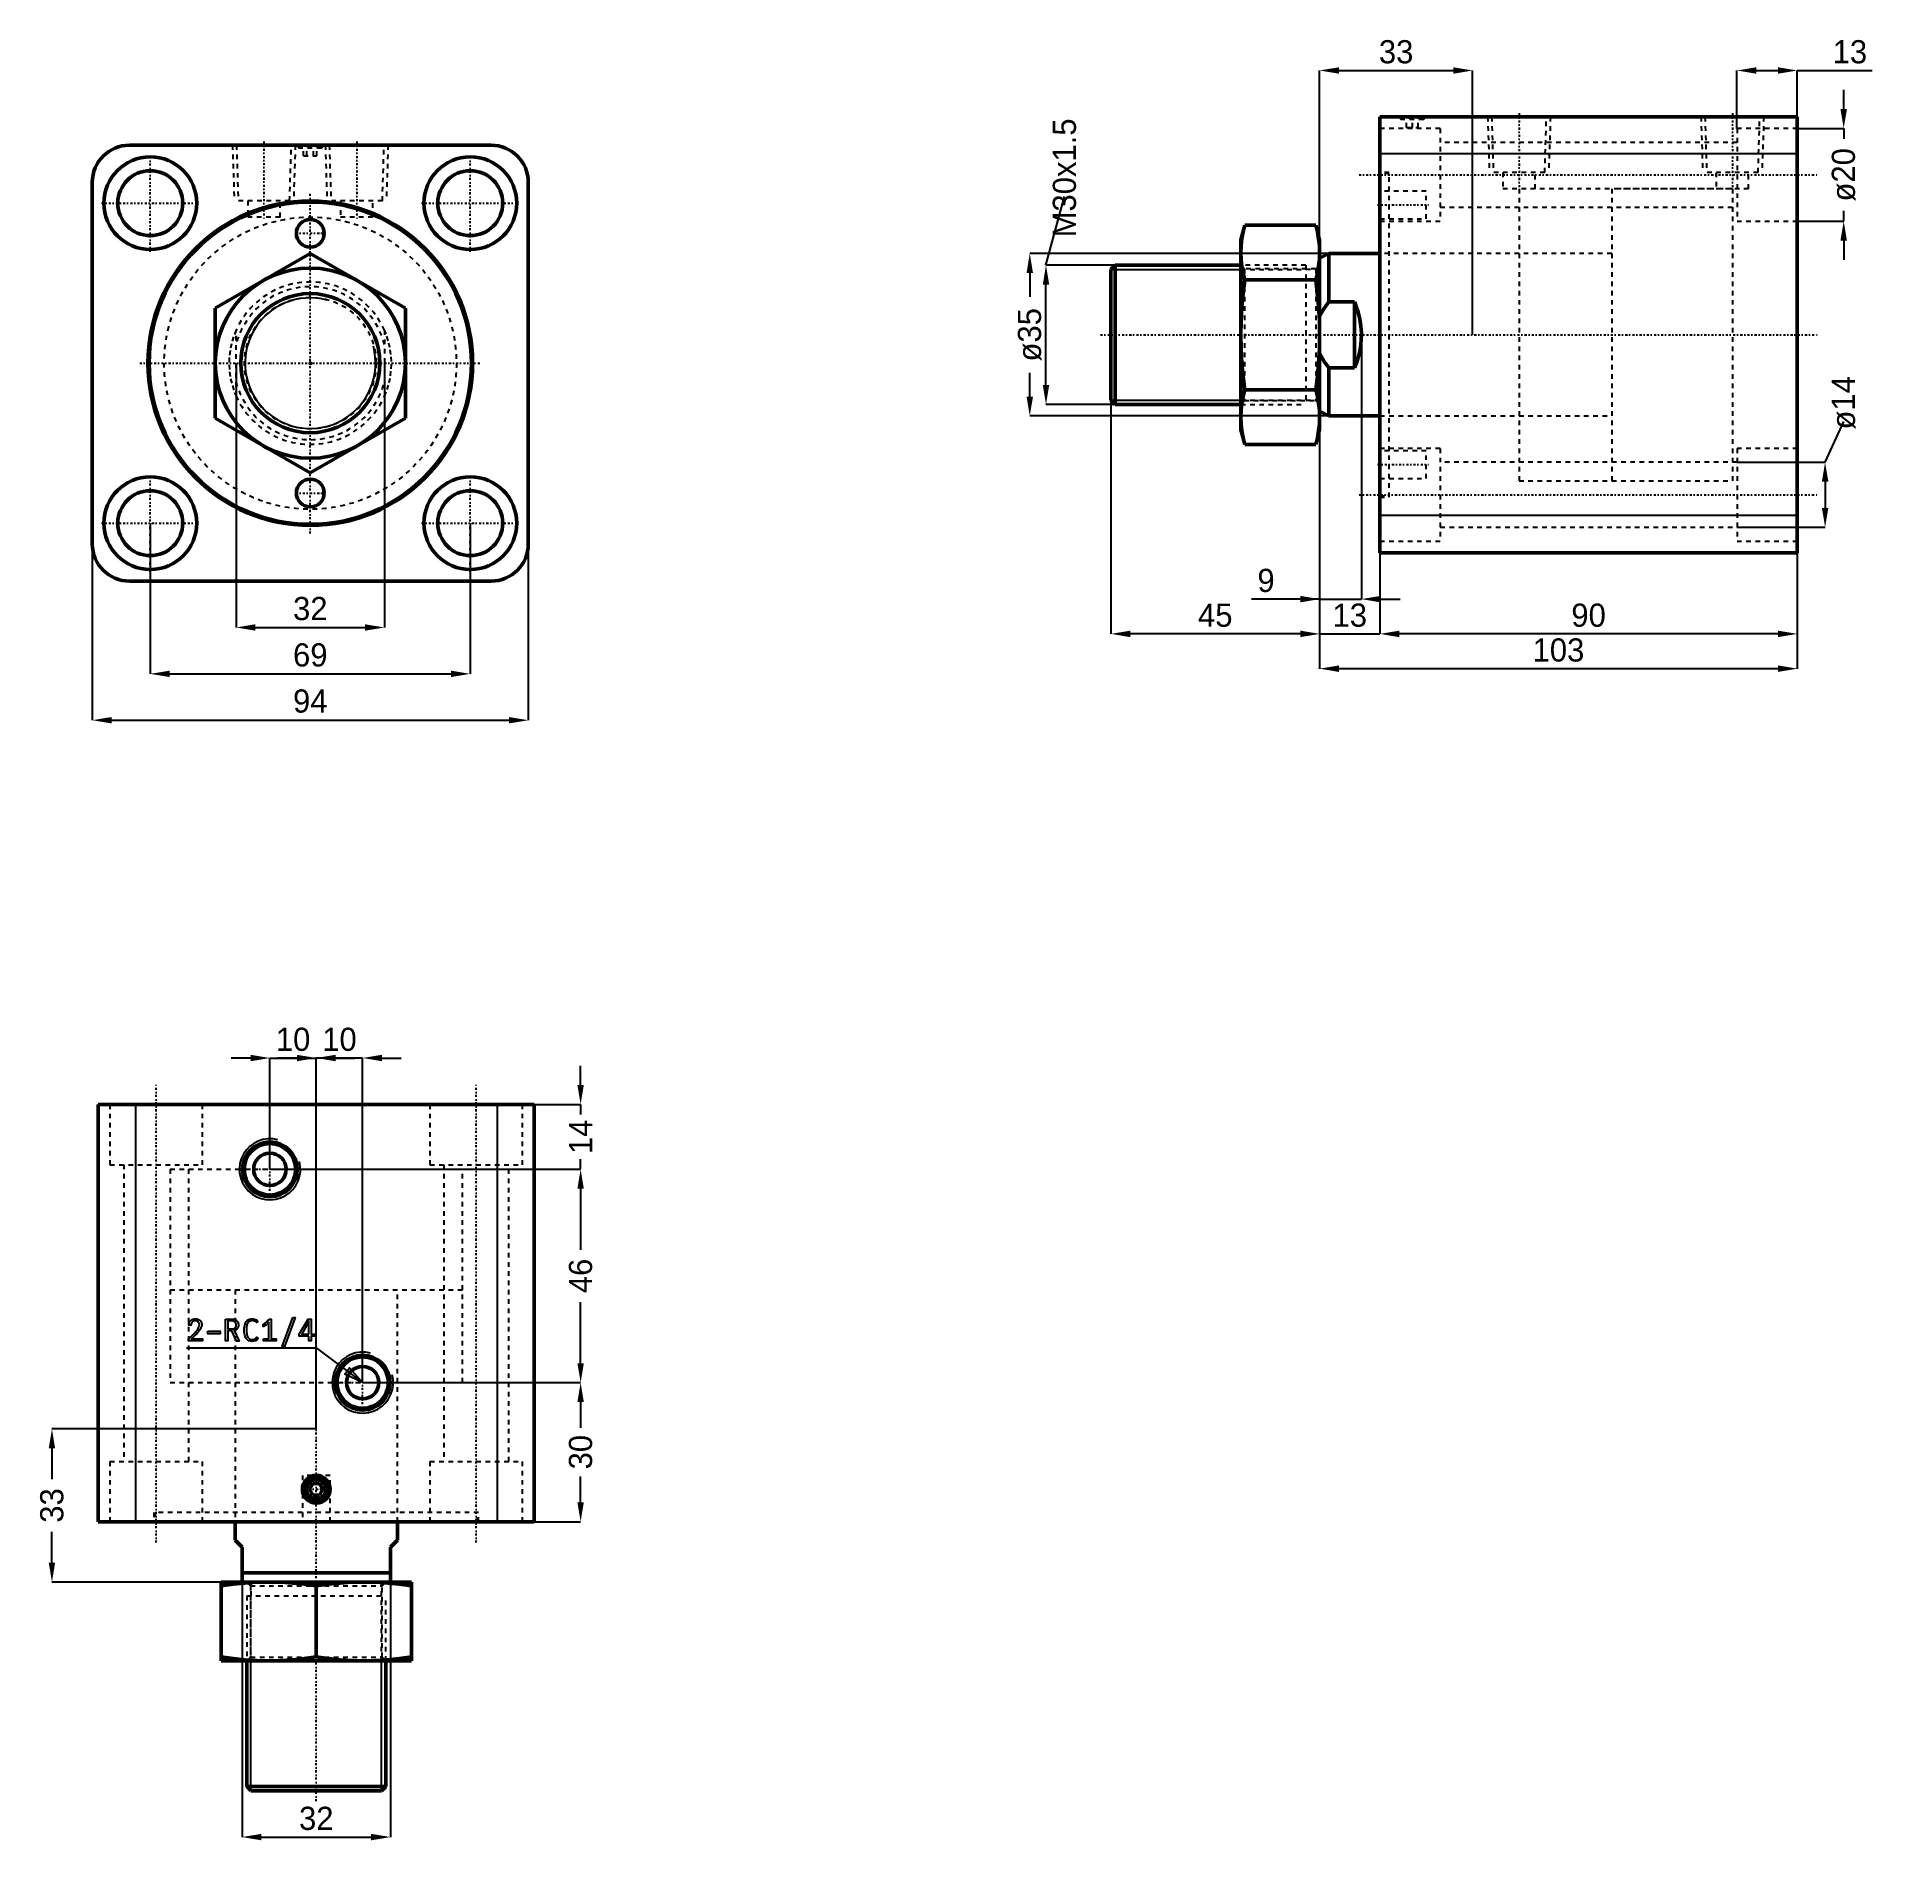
# Model space of a CAD drawing. Header units: millimetres. Extents: x -59 to 337, y -319 to 70.
import ezdxf

# ---------------------------------------------------------------- set-up
doc = ezdxf.new("R2010")
doc.units = ezdxf.units.MM
doc.linetypes.add('Center', pattern=[1.5, 0.45, -0.5, 0.05, -0.5])
doc.linetypes.add('Dashed', pattern=[2, 1, -1])
for name, color, linetype, lineweight in [('2d ConnectionPoints', 7, 'Continuous', 50), ('AM_0', 7, 'Continuous', 50), ('AM_4', 3, 'Continuous', 25), ('AM_5', 3, 'Continuous', 25), ('AM_7', 7, 'Center', 25), ('AM_9', 6, 'Dashed', 25)]:
    doc.layers.add(name, color=color, linetype=linetype, lineweight=lineweight)
doc.dimstyles.new('ISO-25', dxfattribs={"dimtxt": 2.5, "dimasz": 2.5, "dimexe": 1.25, "dimexo": 0.625, "dimtad": 1, "dimtxsty": 'Standard', "dimcen": 2.5, "dimadec": 0, "dimazin": 0, "dimtfac": 1, "dimtmove": 0, "dimatfit": 3, "dimfxl": 1, "dimarcsym": 0})

msp = doc.modelspace()

# ---------------------------------------------------------------- blocks, each defined once
blk = doc.blocks.new('1_CXHC_NUTM30X1_5_0_in_CXHC_A_EX_SD_63_20ST_0__CN_0')
at = {"layer": 'AM_0'}
for p, q in [((-20.5, 11.84), (0, 23.67)), ((0, 23.67), (20.5, 11.84)), ((-20.5, -11.84), (-20.5, 11.84)), ((20.5, 11.84), (20.5, -11.84)), ((0, -23.67), (-20.5, -11.84)), ((20.5, -11.84), (0, -23.67))]:
    blk.add_line(p, q, dxfattribs=at)
blk.add_circle((0, 0), 20.5, dxfattribs=at)
at = {"layer": 'AM_9'}
blk.add_circle((0, 0), 14.19, dxfattribs=at)
blk = doc.blocks.new('2_RODcxhc_a_sd_63_20_EX_0_in_CXHC_A_EX_SD_63_20ST_0__CN_0')
at = {"layer": 'AM_0'}
blk.add_circle((0, 0), 15, dxfattribs=at)
at = {"layer": 'AM_5'}
blk.add_arc((0, 0), 14.08, 75, 15, dxfattribs=at)
at = {"layer": 'AM_9'}
for p, q in [((-16, -7.09), (-16, 7.09)), ((16, 7.09), (16, -7.09))]:
    blk.add_line(p, q, dxfattribs=at)
for points in [[(-16, 7.09), (-16.56, 5.67), (-16.99, 4.2), (-17.29, 2.71), (-17.46, 1.19), (-17.5, -0.34), (-17.4, -1.86), (-17.17, -3.37), (-16.81, -4.85), (-16.33, -6.3), (-16, -7.09)], [(16, -7.09), (16.56, -5.67), (16.99, -4.2), (17.29, -2.71), (17.46, -1.19), (17.5, 0.34), (17.4, 1.86), (17.17, 3.37), (16.81, 4.85), (16.33, 6.3), (16, 7.09)]]:
    blk.add_lwpolyline(points, dxfattribs=at)
for radius, start, end in [(17.5, 23.8955, 156.1045), (16.5, 14.1411, 165.8589), (16.5, 194.1411, 345.8589), (17.5, 203.8955, 336.1045)]:
    blk.add_arc((0, 0), radius, start, end, dxfattribs=at)
blk = doc.blocks.new('3_bodycxhc_a_sd_63_20_0_in_CXHC_A_EX_SD_63_20ST_0__CN_0')
at = {"layer": 'AM_0'}
for p, q in [((39, 47), (-39, 47)), ((-47, 39), (-47, -39)), ((47, -39), (47, 39)), ((-39, -47), (39, -47))]:
    blk.add_line(p, q, dxfattribs=at)
for centre, radius in [((-34.5, 34.5), 10), ((34.5, 34.5), 10), ((-34.5, 34.5), 7), ((34.5, 34.5), 7), ((0, 0), 35), ((0, 0), 34.75), ((0, 28), 3), ((-34.5, -34.5), 10), ((-34.5, -34.5), 7), ((0, -28), 3), ((34.5, -34.5), 10), ((34.5, -34.5), 7)]:
    blk.add_circle(centre, radius, dxfattribs=at)
for centre, start, end in [((-39, 39), 90, 180), ((39, 39), 0, 90), ((-39, -39), 180, 270), ((39, -39), 270, 360)]:
    blk.add_arc(centre, 8, start, end, dxfattribs=at)
at = {"layer": 'AM_5', "linetype": 'Dashed'}
for p, q in [((-16.77, 47), (-16.39, 35)), ((-3.23, 47), (-3.61, 35)), ((3.23, 47), (3.61, 35)), ((16.77, 47), (16.39, 35))]:
    blk.add_line(p, q, dxfattribs=at)
at = {"layer": 'AM_7'}
for p, q in [((-10, 47.77), (-10, 30.73)), ((10, 47.77), (10, 30.73)), ((-34.5, 24), (-34.5, 45)), ((0, 47.03), (0, 46.37)), ((34.5, 24), (34.5, 45)), ((0, -36.75), (0, 36.75)), ((-45, 34.5), (-24, 34.5)), ((24, 34.5), (45, 34.5)), ((-3.15, 28), (3.15, 28)), ((-36.75, 0), (36.75, 0)), ((-34.5, -45), (-34.5, -24)), ((34.5, -45), (34.5, -24)), ((-3.15, -28), (3.15, -28)), ((-45, -34.5), (-24, -34.5)), ((24, -34.5), (45, -34.5))]:
    blk.add_line(p, q, dxfattribs=at)
at = {"layer": 'AM_9'}
for p, q in [((-15.91, 47), (-15.54, 35)), ((-4.46, 35), (-4.09, 47)), ((-3, 47), (-2.4, 46.4)), ((-2.1, 46.7), (-2.4, 46.4)), ((2.4, 46.4), (-2.4, 46.4)), ((2.1, 46.7), (-2.1, 46.7)), ((-1.44, 44.7), (-1.44, 46.7)), ((-1.44, 44.7), (1.44, 44.7)), ((-0.72, 44.7), (-0.72, 46.7)), ((0.72, 44.7), (0.72, 46.7)), ((1.44, 44.7), (1.44, 46.7)), ((2.4, 46.4), (2.1, 46.7)), ((2.4, 46.4), (3, 47)), ((4.09, 47), (4.46, 35)), ((15.54, 35), (15.91, 47)), ((-4.46, 35), (-15.54, 35)), ((-13.5, 35), (-13.5, 31.5)), ((-6.5, 31.5), (-6.5, 35)), ((15.54, 35), (4.46, 35)), ((6.5, 35), (6.5, 31.5)), ((13.5, 31.5), (13.5, 35)), ((-6.5, 31.5), (-13.5, 31.5)), ((13.5, 31.5), (6.5, 31.5))]:
    blk.add_line(p, q, dxfattribs=at)
blk.add_circle((0, 0), 31.5, dxfattribs=at)
blk = doc.blocks.new('*D4')
at = {"layer": 'AM_5', "color": 0, "lineweight": -2}
for p, q in [((-34.5, -34.5), (-34.5, -67)), ((34.5, -34.5), (34.5, -67)), ((-30.33, -67), (30.33, -67))]:
    blk.add_line(p, q, dxfattribs=at)
at = {"layer": 'AM_5', "color": 0}
for points in [[(-30.33, -66.31), (-30.33, -67.69), (-34.5, -67)], [(30.33, -67.69), (30.33, -66.31), (34.5, -67)]]:
    blk.add_solid(points, dxfattribs=at)
at = {"layer": 'Defpoints', "color": 0}
for p in [(-34.5, -34.5), (34.5, -34.5), (34.5, -67)]:
    blk.add_point(p, dxfattribs=at)
at = {"layer": 'AM_5', "color": 0, "insert": (0, -62.95), "char_height": 5, "attachment_point": 5}
blk.add_mtext('69', dxfattribs=at)
blk = doc.blocks.new('*D5')
at = {"layer": 'AM_5', "color": 0, "lineweight": -2}
for p, q in [((-47, -39), (-47, -77)), ((47, -39), (47, -77)), ((-42.83, -77), (42.83, -77))]:
    blk.add_line(p, q, dxfattribs=at)
at = {"layer": 'AM_5', "color": 0}
for points in [[(-42.83, -76.31), (-42.83, -77.69), (-47, -77)], [(42.83, -77.69), (42.83, -76.31), (47, -77)]]:
    blk.add_solid(points, dxfattribs=at)
at = {"layer": 'Defpoints', "color": 0}
for p in [(-47, -39), (47, -39), (47, -77)]:
    blk.add_point(p, dxfattribs=at)
at = {"layer": 'AM_5', "color": 0, "insert": (0, -72.89), "char_height": 5, "attachment_point": 5}
blk.add_mtext('94', dxfattribs=at)
blk = doc.blocks.new('*D6')
at = {"layer": 'AM_5', "color": 0, "lineweight": -2}
for p, q in [((-16, 0), (-16, -57)), ((16, 0), (16, -57)), ((-11.83, -57), (11.83, -57))]:
    blk.add_line(p, q, dxfattribs=at)
at = {"layer": 'AM_5', "color": 0}
for points in [[(-11.83, -56.31), (-11.83, -57.69), (-16, -57)], [(11.83, -57.69), (11.83, -56.31), (16, -57)]]:
    blk.add_solid(points, dxfattribs=at)
at = {"layer": 'Defpoints', "color": 0}
for p in [(-16, 0), (16, 0), (16, -57)]:
    blk.add_point(p, dxfattribs=at)
at = {"layer": 'AM_5', "color": 0, "insert": (0, -52.95), "char_height": 5, "attachment_point": 5}
blk.add_mtext('32', dxfattribs=at)
blk = doc.blocks.new('1_CXHC_NUTM30X1_5_0_in_CXHC_A_EX_SD_63_20ST_0__CN_2')
at = {"layer": 'AM_0'}
for p, q in [((-29.15, 23.67), (-30, 20.5)), ((-30, 20.5), (-30, -20.5)), ((-29.15, 23.67), (-13.85, 23.67)), ((-13, 20.5), (-13.85, 23.67)), ((-13, 20.5), (-13, -20.5)), ((-29.15, 11.84), (-13.85, 11.84)), ((-29.15, -11.84), (-13.85, -11.84)), ((-30, -20.5), (-29.15, -23.67)), ((-29.15, -23.67), (-13.85, -23.67)), ((-13.85, -23.67), (-13, -20.5))]:
    blk.add_line(p, q, dxfattribs=at)
for points in [[(-29.15, 23.67), (-29.51, 22.2), (-29.77, 20.73), (-29.94, 19.24), (-30, 17.75)], [(-13, 17.75), (-13.06, 19.23), (-13.22, 20.71), (-13.49, 22.19), (-13.85, 23.67)], [(-30, 17.75), (-29.94, 16.27), (-29.78, 14.79), (-29.51, 13.31), (-29.15, 11.84)], [(-13.85, 11.84), (-13.49, 13.31), (-13.23, 14.78), (-13.06, 16.27), (-13, 17.75)], [(-29.15, 11.84), (-29.51, 8.89), (-29.77, 5.94), (-29.94, 2.97), (-30, 0)], [(-13, 0), (-13.06, 3.05), (-13.24, 6.09), (-13.5, 8.97), (-13.85, 11.84)], [(-30, 0), (-29.94, -3.05), (-29.76, -6.09), (-29.5, -8.97), (-29.15, -11.84)], [(-13.85, -11.84), (-13.49, -8.89), (-13.23, -5.94), (-13.06, -2.97), (-13, 0)], [(-29.15, -11.84), (-29.51, -13.31), (-29.77, -14.78), (-29.94, -16.27), (-30, -17.75)], [(-13, -17.75), (-13.06, -16.27), (-13.22, -14.79), (-13.49, -13.31), (-13.85, -11.84)], [(-30, -17.75), (-29.94, -19.23), (-29.78, -20.71), (-29.51, -22.19), (-29.15, -23.67)], [(-13.85, -23.67), (-13.49, -22.2), (-13.23, -20.73), (-13.06, -19.24), (-13, -17.75)]]:
    blk.add_lwpolyline(points, dxfattribs=at)
at = {"layer": 'AM_9'}
for p, q in [((-29.19, 14.19), (-30, 15)), ((-13.81, 14.19), (-29.19, 14.19)), ((-29.19, 14.19), (-29.19, -14.19)), ((-13, 15), (-13.81, 14.19)), ((-13.81, 14.19), (-13.81, -14.19)), ((-30, -15), (-29.19, -14.19)), ((-29.19, -14.19), (-13.81, -14.19)), ((-13.81, -14.19), (-13, -15))]:
    blk.add_line(p, q, dxfattribs=at)
blk = doc.blocks.new('2_RODcxhc_a_sd_63_20_EX_0_in_CXHC_A_EX_SD_63_20ST_0__CN_2')
at = {"layer": 'AM_0'}
for p, q in [((-11, 17.5), (-13, 16.5)), ((0, 17.5), (-11, 17.5)), ((-11, 17.5), (-11, 7.09)), ((-57.08, 15), (-58, 14.08)), ((-58, 14.08), (-58, -14.08)), ((-30, 15), (-57.08, 15)), ((-57.08, 15), (-57.08, -15)), ((-5.5, 7.09), (-11, 7.09)), ((-5.5, 7.09), (-5.5, -7.09)), ((-11, -7.09), (-5.5, -7.09)), ((-11, -7.09), (-11, -17.5)), ((-58, -14.08), (-57.08, -15)), ((-57.08, -15), (-30, -15)), ((-13, -16.5), (-11, -17.5)), ((-11, -17.5), (0, -17.5))]:
    blk.add_line(p, q, dxfattribs=at)
for points in [[(-11, 7.09), (-12.08, 5.62), (-13, 4.03)], [(-5.5, -7.09), (-4.94, -5.67), (-4.51, -4.2), (-4.21, -2.71), (-4.04, -1.19), (-4, 0.34), (-4.1, 1.86), (-4.33, 3.37), (-4.69, 4.85), (-5.17, 6.3), (-5.5, 7.09)], [(-13, -4.03), (-12.53, -4.91), (-11.99, -5.75), (-11, -7.09)]]:
    blk.add_lwpolyline(points, dxfattribs=at)
at = {"layer": 'AM_5'}
for p, q in [((-58, 14.08), (-30, 14.08)), ((-58, -14.08), (-30, -14.08))]:
    blk.add_line(p, q, dxfattribs=at)
at = {"layer": 'AM_5', "linetype": 'Dashed'}
for p, q in [((-30, 14.08), (-16, 14.08)), ((-30, -14.08), (-16, -14.08))]:
    blk.add_line(p, q, dxfattribs=at)
at = {"layer": 'AM_7'}
blk.add_line((-60.25, 0), (94.5, 0), dxfattribs=at)
at = {"layer": 'AM_9'}
for p, q in [((76, 31.5), (50, 31.5)), ((50, 31.5), (50, -31.5)), ((76, 31.5), (76, -31.5)), ((50, 17.5), (0, 17.5)), ((-16, 15), (-30, 15)), ((-16, 15), (-16, -15)), ((-13, 14.08), (-16, 14.08)), ((-30, -15), (-16, -15)), ((-16, -14.08), (-13, -14.08)), ((0, -17.5), (50, -17.5)), ((50, -31.5), (76, -31.5))]:
    blk.add_line(p, q, dxfattribs=at)
blk = doc.blocks.new('3_bodycxhc_a_sd_63_20_0_in_CXHC_A_EX_SD_63_20ST_0__CN_2')
at = {"layer": 'AM_0'}
for p, q in [((90, 47), (0, 47)), ((0, -47), (0, 47)), ((90, -47), (90, 47)), ((90, -47), (0, -47))]:
    blk.add_line(p, q, dxfattribs=at)
at = {"layer": 'AM_4'}
for p, q in [((90, 39), (0, 39)), ((90, -39), (0, -39))]:
    blk.add_line(p, q, dxfattribs=at)
at = {"layer": 'AM_5', "linetype": 'Dashed'}
for p, q in [((23.23, 47), (23.61, 35)), ((36.77, 47), (36.39, 35)), ((69.23, 47), (69.61, 35)), ((82.77, 47), (82.39, 35))]:
    blk.add_line(p, q, dxfattribs=at)
at = {"layer": 'AM_7'}
for p, q in [((30, 47.77), (30, 30.73)), ((76, 47.77), (76, 30.73)), ((7, 47.03), (7, 46.37)), ((-4.5, 34.5), (94.5, 34.5)), ((-0.5, 28), (10.5, 28)), ((-0.5, -28), (10.5, -28)), ((-4.5, -34.5), (94.5, -34.5))]:
    blk.add_line(p, q, dxfattribs=at)
at = {"layer": 'AM_9'}
for p, q in [((13, 44.5), (0, 44.5)), ((4, 47), (4.6, 46.4)), ((4.9, 46.7), (4.6, 46.4)), ((9.4, 46.4), (4.6, 46.4)), ((9.1, 46.7), (4.9, 46.7)), ((5.75, 44.7), (5.75, 46.7)), ((5.75, 44.7), (8.25, 44.7)), ((7, 44.7), (7, 46.7)), ((8.25, 44.7), (8.25, 46.7)), ((9.4, 46.4), (9.1, 46.7)), ((9.4, 46.4), (10, 47)), ((13, 44.5), (13, 24.5)), ((24.09, 47), (24.46, 35)), ((35.54, 35), (35.91, 47)), ((70.09, 47), (70.46, 35)), ((90, 44.5), (77, 44.5)), ((77, 44.5), (77, 24.5)), ((81.54, 35), (81.91, 47)), ((77, 41.5), (13, 41.5)), ((2, 35), (0, 35)), ((2, 34.75), (0, 34.75)), ((2, -35), (2, 35)), ((35.54, 35), (24.46, 35)), ((26.5, 35), (26.5, 31.5)), ((33.5, 31.5), (33.5, 35)), ((81.54, 35), (70.46, 35)), ((72.5, 35), (72.5, 31.5)), ((79.5, 31.5), (79.5, 35)), ((10, 31), (0, 31)), ((10, 25), (10, 31)), ((79.5, 31.5), (26.5, 31.5)), ((30, 31.5), (30, -31.5)), ((76, 31.5), (76, -31.5)), ((0, 25), (10, 25)), ((0, 24.5), (13, 24.5)), ((13, 27.5), (77, 27.5)), ((77, 24.5), (90, 24.5)), ((30, 17.5), (0, 17.5)), ((0, -17.5), (30, -17.5)), ((13, -24.5), (0, -24.5)), ((10, -25), (0, -25)), ((10, -31), (10, -25)), ((13, -24.5), (13, -44.5)), ((77, -27.5), (13, -27.5)), ((90, -24.5), (77, -24.5)), ((77, -24.5), (77, -44.5)), ((0, -31), (10, -31)), ((30, -31.5), (76, -31.5)), ((0, -34.75), (2, -34.75)), ((0, -35), (2, -35)), ((13, -41.5), (77, -41.5)), ((0, -44.5), (13, -44.5)), ((77, -44.5), (90, -44.5))]:
    blk.add_line(p, q, dxfattribs=at)
blk = doc.blocks.new('*D22')
at = {"layer": 'AM_5', "color": 0, "lineweight": -2}
for p, q in [((219.63, 23.62), (155.13, 23.62)), ((155.13, 19.45), (155.13, 14.29)), ((155.13, -7.21), (155.13, -2.05)), ((219.63, -11.38), (155.13, -11.38))]:
    blk.add_line(p, q, dxfattribs=at)
at = {"layer": 'AM_5', "color": 0}
for points in [[(155.83, 19.45), (154.44, 19.45), (155.13, 23.62)], [(154.44, -7.21), (155.83, -7.21), (155.13, -11.38)]]:
    blk.add_solid(points, dxfattribs=at)
at = {"layer": 'Defpoints', "color": 0}
for p in [(219.63, 23.62), (155.13, -11.38), (219.63, -11.38)]:
    blk.add_point(p, dxfattribs=at)
at = {"layer": 'AM_5', "color": 0, "insert": (155.13, 6.12), "char_height": 5, "attachment_point": 5, "rotation": 90}
blk.add_mtext('ø35', dxfattribs=at)
blk = doc.blocks.new('*D23')
at = {"layer": 'AM_5', "color": 0, "lineweight": -2}
for p, q in [((217.63, 6.12), (217.63, -50.88)), ((226.63, 6.12), (226.63, -50.88)), ((217.63, -50.88), (202.91, -50.88)), ((217.63, -50.88), (226.63, -50.88)), ((230.8, -50.88), (234.97, -50.88))]:
    blk.add_line(p, q, dxfattribs=at)
at = {"layer": 'AM_5', "color": 0}
for points in [[(213.47, -51.58), (213.47, -50.19), (217.63, -50.88)], [(230.8, -50.19), (230.8, -51.58), (226.63, -50.88)]]:
    blk.add_solid(points, dxfattribs=at)
at = {"layer": 'Defpoints', "color": 0}
for p in [(217.63, 6.12), (226.63, 6.12), (226.63, -50.88)]:
    blk.add_point(p, dxfattribs=at)
at = {"layer": 'AM_5', "color": 0, "insert": (206.08, -46.88), "char_height": 5, "attachment_point": 5}
blk.add_mtext('9', dxfattribs=at)
blk = doc.blocks.new('*D24')
at = {"layer": 'AM_5', "color": 0, "lineweight": -2}
for p, q in [((217.63, 6.12), (217.63, -58.38)), ((230.63, -32.88), (230.63, -58.38)), ((217.63, -58.38), (230.63, -58.38))]:
    blk.add_line(p, q, dxfattribs=at)
at = {"layer": 'Defpoints', "color": 0}
for p in [(217.63, 6.12), (230.63, -32.88), (230.63, -58.38)]:
    blk.add_point(p, dxfattribs=at)
at = {"layer": 'AM_5', "color": 0, "insert": (224.13, -54.38), "char_height": 5, "attachment_point": 5}
blk.add_mtext('13', dxfattribs=at)
blk = doc.blocks.new('*D25')
at = {"layer": 'AM_5', "color": 0, "lineweight": -2}
for p, q in [((172.63, 6.12), (172.63, -58.38)), ((217.63, 6.12), (217.63, -58.38)), ((213.47, -58.38), (176.8, -58.38))]:
    blk.add_line(p, q, dxfattribs=at)
at = {"layer": 'AM_5', "color": 0}
for points in [[(176.8, -57.69), (176.8, -59.08), (172.63, -58.38)], [(213.47, -59.08), (213.47, -57.69), (217.63, -58.38)]]:
    blk.add_solid(points, dxfattribs=at)
at = {"layer": 'Defpoints', "color": 0}
for p in [(172.63, 6.12), (217.63, 6.12), (172.63, -58.38)]:
    blk.add_point(p, dxfattribs=at)
at = {"layer": 'AM_5', "color": 0, "insert": (195.13, -54.38), "char_height": 5, "attachment_point": 5}
blk.add_mtext('45', dxfattribs=at)
blk = doc.blocks.new('*D26')
at = {"layer": 'AM_5', "color": 0, "lineweight": -2}
for p, q in [((230.63, -32.88), (230.63, -58.38)), ((320.63, -40.88), (320.63, -58.38)), ((316.47, -58.38), (234.8, -58.38))]:
    blk.add_line(p, q, dxfattribs=at)
at = {"layer": 'AM_5', "color": 0}
for points in [[(234.8, -57.69), (234.8, -59.08), (230.63, -58.38)], [(316.47, -59.08), (316.47, -57.69), (320.63, -58.38)]]:
    blk.add_solid(points, dxfattribs=at)
at = {"layer": 'Defpoints', "color": 0}
for p in [(230.63, -32.88), (320.63, -40.88), (230.63, -58.38)]:
    blk.add_point(p, dxfattribs=at)
at = {"layer": 'AM_5', "color": 0, "insert": (275.63, -54.38), "char_height": 5, "attachment_point": 5}
blk.add_mtext('90', dxfattribs=at)
blk = doc.blocks.new('*D27')
at = {"layer": 'AM_5', "color": 0, "lineweight": -2}
for p, q in [((217.63, 6.12), (217.63, -65.88)), ((320.63, -40.88), (320.63, -65.88)), ((316.47, -65.88), (221.8, -65.88))]:
    blk.add_line(p, q, dxfattribs=at)
at = {"layer": 'AM_5', "color": 0}
for points in [[(221.8, -65.19), (221.8, -66.58), (217.63, -65.88)], [(316.47, -66.58), (316.47, -65.19), (320.63, -65.88)]]:
    blk.add_solid(points, dxfattribs=at)
at = {"layer": 'Defpoints', "color": 0}
for p in [(217.63, 6.12), (320.63, -40.88), (217.63, -65.88)]:
    blk.add_point(p, dxfattribs=at)
at = {"layer": 'AM_5', "color": 0, "insert": (269.13, -61.88), "char_height": 5, "attachment_point": 5}
blk.add_mtext('103', dxfattribs=at)
blk = doc.blocks.new('*D28')
at = {"layer": 'AM_5', "color": 0, "lineweight": -2}
for p, q in [((326.63, -21.38), (330.63, -12.55)), ((307.63, -21.38), (326.63, -21.38)), ((326.63, -25.55), (326.63, -31.21)), ((307.63, -35.38), (326.63, -35.38))]:
    blk.add_line(p, q, dxfattribs=at)
at = {"layer": 'AM_5', "color": 0}
for points in [[(327.33, -25.55), (325.94, -25.55), (326.63, -21.38)], [(325.94, -31.21), (327.33, -31.21), (326.63, -35.38)]]:
    blk.add_solid(points, dxfattribs=at)
at = {"layer": 'Defpoints', "color": 0}
for p in [(307.63, -21.38), (307.63, -35.38), (326.63, -35.38)]:
    blk.add_point(p, dxfattribs=at)
at = {"layer": 'AM_5', "color": 0, "insert": (330.63, -8.55), "char_height": 5, "attachment_point": 5, "rotation": 90}
blk.add_mtext('ø14', dxfattribs=at)
blk = doc.blocks.new('*D29')
at = {"layer": 'AM_5', "color": 0, "lineweight": -2}
for p, q in [((330.63, 54.79), (330.63, 58.95)), ((320.63, 50.62), (330.63, 50.62)), ((330.63, 50.62), (330.63, 48.37)), ((330.63, 30.62), (330.63, 32.87)), ((320.63, 30.62), (330.63, 30.62)), ((330.63, 26.45), (330.63, 22.29))]:
    blk.add_line(p, q, dxfattribs=at)
at = {"layer": 'AM_5', "color": 0}
for points in [[(329.94, 54.79), (331.33, 54.79), (330.63, 50.62)], [(331.33, 26.45), (329.94, 26.45), (330.63, 30.62)]]:
    blk.add_solid(points, dxfattribs=at)
at = {"layer": 'Defpoints', "color": 0}
for p in [(320.63, 50.62), (330.63, 50.62), (320.63, 30.62)]:
    blk.add_point(p, dxfattribs=at)
at = {"layer": 'AM_5', "color": 0, "insert": (330.63, 40.62), "char_height": 5, "attachment_point": 5, "rotation": 90}
blk.add_mtext('ø20', dxfattribs=at)
blk = doc.blocks.new('*D30')
at = {"layer": 'AM_5', "color": 0, "lineweight": -2}
for p, q in [((307.63, 50.62), (307.63, 63.12)), ((311.8, 63.12), (316.47, 63.12)), ((320.63, 50.62), (320.63, 63.12)), ((320.63, 63.12), (336.8, 63.12))]:
    blk.add_line(p, q, dxfattribs=at)
at = {"layer": 'AM_5', "color": 0}
for points in [[(311.8, 63.81), (311.8, 62.42), (307.63, 63.12)], [(316.47, 62.42), (316.47, 63.81), (320.63, 63.12)]]:
    blk.add_solid(points, dxfattribs=at)
at = {"layer": 'Defpoints', "color": 0}
for p in [(320.63, 63.12), (307.63, 50.62), (320.63, 50.62)]:
    blk.add_point(p, dxfattribs=at)
at = {"layer": 'AM_5', "color": 0, "insert": (331.97, 67.12), "char_height": 5, "attachment_point": 5}
blk.add_mtext('13', dxfattribs=at)
blk = doc.blocks.new('*D31')
at = {"layer": 'AM_5', "color": 0, "lineweight": -2}
for p, q in [((158.63, 21.12), (162.63, 35.95)), ((173.63, 21.12), (158.63, 21.12)), ((158.63, -4.71), (158.63, 16.95)), ((173.63, -8.88), (158.63, -8.88))]:
    blk.add_line(p, q, dxfattribs=at)
at = {"layer": 'AM_5', "color": 0}
for points in [[(159.33, 16.95), (157.94, 16.95), (158.63, 21.12)], [(157.94, -4.71), (159.33, -4.71), (158.63, -8.88)]]:
    blk.add_solid(points, dxfattribs=at)
at = {"layer": 'Defpoints', "color": 0}
for p in [(158.63, 21.12), (173.63, 21.12), (173.63, -8.88)]:
    blk.add_point(p, dxfattribs=at)
at = {"layer": 'AM_5', "color": 0, "insert": (162.63, 39.95), "char_height": 5, "attachment_point": 5, "rotation": 90}
blk.add_mtext('M30x1.5', dxfattribs=at)
blk = doc.blocks.new('*D32')
at = {"layer": 'AM_5', "color": 0, "lineweight": -2}
for p, q in [((217.63, 6.12), (217.63, 63.12)), ((221.8, 63.12), (246.47, 63.12)), ((250.63, 6.12), (250.63, 63.12))]:
    blk.add_line(p, q, dxfattribs=at)
at = {"layer": 'AM_5', "color": 0}
for points in [[(221.8, 63.81), (221.8, 62.42), (217.63, 63.12)], [(246.47, 62.42), (246.47, 63.81), (250.63, 63.12)]]:
    blk.add_solid(points, dxfattribs=at)
at = {"layer": 'Defpoints', "color": 0}
for p in [(250.63, 63.12), (217.63, 6.12), (250.63, 6.12)]:
    blk.add_point(p, dxfattribs=at)
at = {"layer": 'AM_5', "color": 0, "insert": (234.13, 67.12), "char_height": 5, "attachment_point": 5}
blk.add_mtext('33', dxfattribs=at)
blk = doc.blocks.new('1_CXHC_NUTM30X1_5_0_in_CXHC_A_EX_SD_63_20ST_0__CN_4')
at = {"layer": 'AM_0'}
for p, q in [((-20.5, -13), (20.5, -13)), ((-20.5, -30), (-20.5, -13)), ((0, -29.15), (0, -13.85)), ((20.5, -13), (20.5, -30)), ((-20.5, -30), (20.5, -30))]:
    blk.add_line(p, q, dxfattribs=at)
for points in [[(-10.25, -13), (-12.81, -13.06), (-15.38, -13.22), (-17.94, -13.49), (-20.5, -13.85)], [(0, -13.85), (-2.55, -13.49), (-5.1, -13.23), (-7.67, -13.06), (-10.25, -13)], [(10.25, -13), (7.69, -13.06), (5.12, -13.22), (2.56, -13.49), (0, -13.85)], [(20.5, -13.85), (17.95, -13.49), (15.4, -13.23), (12.83, -13.06), (10.25, -13)], [(-20.5, -29.15), (-17.95, -29.51), (-15.4, -29.77), (-12.83, -29.94), (-10.25, -30)], [(-10.25, -30), (-7.69, -29.94), (-5.12, -29.78), (-2.56, -29.51), (0, -29.15)], [(0, -29.15), (2.55, -29.51), (5.1, -29.77), (7.67, -29.94), (10.25, -30)], [(10.25, -30), (12.81, -29.94), (15.38, -29.78), (17.94, -29.51), (20.5, -29.15)]]:
    blk.add_lwpolyline(points, dxfattribs=at)
at = {"layer": 'AM_9'}
for p, q in [((-15, -13), (-14.19, -13.81)), ((-14.19, -13.81), (-14.19, -29.19)), ((-14.19, -13.81), (14.19, -13.81)), ((14.19, -13.81), (15, -13)), ((14.19, -29.19), (14.19, -13.81)), ((-14.19, -29.19), (-15, -30)), ((-14.19, -29.19), (14.19, -29.19)), ((15, -30), (14.19, -29.19))]:
    blk.add_line(p, q, dxfattribs=at)
blk = doc.blocks.new('2_RODcxhc_a_sd_63_20_EX_0_in_CXHC_A_EX_SD_63_20ST_0__CN_4')
at = {"layer": 'AM_0'}
for p, q in [((-17.5, 0), (-17.5, -4)), ((17.5, -4), (17.5, 0)), ((-16, -5.5), (-17.5, -4)), ((-16, -13), (-16, -5.5)), ((17.5, -4), (16, -5.5)), ((16, -5.5), (16, -13)), ((-16, -11), (16, -11)), ((-15, -30), (-15, -57.08)), ((15, -57.08), (15, -30)), ((-15, -57.08), (15, -57.08)), ((-15, -57.08), (-14.08, -58)), ((-14.08, -58), (14.08, -58)), ((14.08, -58), (15, -57.08))]:
    blk.add_line(p, q, dxfattribs=at)
at = {"layer": 'AM_5', "linetype": 'Dashed'}
for p, q in [((-15, -16), (15, -16)), ((-14.08, -30), (-14.08, -16)), ((14.08, -30), (14.08, -16))]:
    blk.add_line(p, q, dxfattribs=at)
at = {"layer": 'AM_5'}
for p, q in [((-14.08, -58), (-14.08, -30)), ((14.08, -58), (14.08, -30))]:
    blk.add_line(p, q, dxfattribs=at)
at = {"layer": 'AM_7'}
blk.add_line((0, -60.25), (0, 94.5), dxfattribs=at)
at = {"layer": 'AM_9'}
for p, q in [((-31.5, 76), (31.5, 76)), ((-31.5, 76), (-31.5, 50)), ((31.5, 50), (31.5, 76)), ((-31.5, 50), (31.5, 50)), ((-17.5, 50), (-17.5, 0)), ((17.5, 0), (17.5, 50)), ((-14.08, -13), (-14.08, -16)), ((14.08, -16), (14.08, -13)), ((-15, -16), (-15, -30)), ((15, -30), (15, -16))]:
    blk.add_line(p, q, dxfattribs=at)
blk = doc.blocks.new('3_bodycxhc_a_sd_63_20_0_in_CXHC_A_EX_SD_63_20ST_0__CN_4')
at = {"layer": 'AM_0'}
for p, q in [((47, 90), (-47, 90)), ((-47, 90), (-47, 0)), ((47, 90), (47, 0)), ((-0.72, 8.25), (-1.44, 7)), ((0.72, 8.25), (-0.72, 8.25)), ((1.44, 7), (0.72, 8.25)), ((-1.44, 7), (-0.72, 5.75)), ((-0.72, 5.75), (0.72, 5.75)), ((0.72, 5.75), (1.44, 7)), ((47, 0), (-47, 0))]:
    blk.add_line(p, q, dxfattribs=at)
for centre, radius in [((-10, 76), 5.91), ((-10, 76), 5.54), ((-10, 76), 3.5), ((10, 30), 5.91), ((10, 30), 5.54), ((10, 30), 3.5), ((0, 7), 3), ((0, 7), 2.4), ((0, 7), 2.1)]:
    blk.add_circle(centre, radius, dxfattribs=at)
at = {"layer": 'AM_4'}
for p, q in [((-39, 90), (-39, 0)), ((39, 90), (39, 0))]:
    blk.add_line(p, q, dxfattribs=at)
at = {"layer": 'AM_5'}
for centre in [(-10, 76), (10, 30)]:
    blk.add_arc(centre, 6.58, 75, 15, dxfattribs=at)
at = {"layer": 'AM_7'}
for p, q in [((-34.5, -4.5), (-34.5, 94.5)), ((34.5, -4.5), (34.5, 94.5)), ((-10, 69.79), (-10, 82.21)), ((-16.21, 76), (-3.79, 76)), ((10, 23.79), (10, 36.21)), ((3.79, 30), (16.21, 30)), ((-3.15, 7), (3.15, 7))]:
    blk.add_line(p, q, dxfattribs=at)
at = {"layer": 'AM_9'}
for p, q in [((-44.5, 90), (-44.5, 77)), ((-24.5, 77), (-24.5, 90)), ((24.5, 90), (24.5, 77)), ((44.5, 77), (44.5, 90)), ((-44.5, 77), (-24.5, 77)), ((-41.5, 77), (-41.5, 13)), ((-31.5, 76), (31.5, 76)), ((-31.5, 76), (-31.5, 30)), ((-27.5, 13), (-27.5, 77)), ((24.5, 77), (44.5, 77)), ((27.5, 77), (27.5, 13)), ((31.5, 30), (31.5, 76)), ((41.5, 13), (41.5, 77)), ((-31.5, 30), (31.5, 30)), ((-17.5, 30), (-17.5, 0)), ((17.5, 0), (17.5, 30)), ((-44.5, 13), (-24.5, 13)), ((-44.5, 13), (-44.5, 0)), ((-24.5, 0), (-24.5, 13)), ((24.5, 13), (44.5, 13)), ((24.5, 13), (24.5, 0)), ((44.5, 0), (44.5, 13)), ((3, 10), (-3, 10)), ((-3, 10), (-3, 0)), ((3, 0), (3, 10)), ((35, 2), (-35, 2)), ((-35, 2), (-35, 0)), ((-34.75, 2), (-34.75, 0)), ((34.75, 0), (34.75, 2)), ((35, 0), (35, 2))]:
    blk.add_line(p, q, dxfattribs=at)
blk = doc.blocks.new('*D45')
at = {"layer": 'AM_5', "color": 0, "lineweight": -2}
for p, q in [((-14.71, -262.84), (-14.71, -317.84)), ((17.29, -262.84), (17.29, -317.84)), ((-10.54, -317.84), (13.12, -317.84))]:
    blk.add_line(p, q, dxfattribs=at)
at = {"layer": 'AM_5', "color": 0}
for points in [[(-10.54, -317.15), (-10.54, -318.54), (-14.71, -317.84)], [(13.12, -318.54), (13.12, -317.15), (17.29, -317.84)]]:
    blk.add_solid(points, dxfattribs=at)
at = {"layer": 'Defpoints', "color": 0}
for p in [(-14.71, -262.84), (17.29, -262.84), (17.29, -317.84)]:
    blk.add_point(p, dxfattribs=at)
at = {"layer": 'AM_5', "color": 0, "insert": (1.29, -313.84), "char_height": 5, "attachment_point": 5}
blk.add_mtext('32', dxfattribs=at)
blk = doc.blocks.new('*D46')
at = {"layer": 'AM_5', "color": 0, "lineweight": -2}
for p, q in [((1.29, -229.84), (-55.71, -229.84)), ((-55.71, -234.01), (-55.71, -240.68)), ((-55.71, -258.68), (-55.71, -252.01)), ((-14.71, -262.84), (-55.71, -262.84))]:
    blk.add_line(p, q, dxfattribs=at)
at = {"layer": 'AM_5', "color": 0}
for points in [[(-55.02, -234.01), (-56.4, -234.01), (-55.71, -229.84)], [(-56.4, -258.68), (-55.02, -258.68), (-55.71, -262.84)]]:
    blk.add_solid(points, dxfattribs=at)
at = {"layer": 'Defpoints', "color": 0}
for p in [(-55.71, -229.84), (1.29, -229.84), (-14.71, -262.84)]:
    blk.add_point(p, dxfattribs=at)
at = {"layer": 'AM_5', "color": 0, "insert": (-55.71, -246.34), "char_height": 5, "attachment_point": 5, "rotation": 90}
blk.add_mtext('33', dxfattribs=at)
blk = doc.blocks.new('*D47')
at = {"layer": 'AM_5', "color": 0, "lineweight": -2}
for p, q in [((11.29, -219.84), (58.29, -219.84)), ((58.29, -224.01), (58.29, -229.59)), ((58.29, -245.68), (58.29, -240.09)), ((48.29, -249.84), (58.29, -249.84))]:
    blk.add_line(p, q, dxfattribs=at)
at = {"layer": 'AM_5', "color": 0}
for points in [[(58.98, -224.01), (57.6, -224.01), (58.29, -219.84)], [(57.6, -245.68), (58.98, -245.68), (58.29, -249.84)]]:
    blk.add_solid(points, dxfattribs=at)
at = {"layer": 'Defpoints', "color": 0}
for p in [(11.29, -219.84), (58.29, -219.84), (48.29, -249.84)]:
    blk.add_point(p, dxfattribs=at)
at = {"layer": 'AM_5', "color": 0, "insert": (58.29, -234.84), "char_height": 5, "attachment_point": 5, "rotation": 90}
blk.add_mtext('30', dxfattribs=at)
blk = doc.blocks.new('*D48')
at = {"layer": 'AM_5', "color": 0, "lineweight": -2}
for p, q in [((-8.71, -173.84), (58.29, -173.84)), ((58.29, -178.01), (58.29, -191.18)), ((58.29, -215.68), (58.29, -202.51)), ((11.29, -219.84), (58.29, -219.84))]:
    blk.add_line(p, q, dxfattribs=at)
at = {"layer": 'AM_5', "color": 0}
for points in [[(58.98, -178.01), (57.6, -178.01), (58.29, -173.84)], [(57.6, -215.68), (58.98, -215.68), (58.29, -219.84)]]:
    blk.add_solid(points, dxfattribs=at)
at = {"layer": 'Defpoints', "color": 0}
for p in [(-8.71, -173.84), (11.29, -219.84), (58.29, -219.84)]:
    blk.add_point(p, dxfattribs=at)
at = {"layer": 'AM_5', "color": 0, "insert": (58.29, -196.84), "char_height": 5, "attachment_point": 5, "rotation": 90}
blk.add_mtext('46', dxfattribs=at)
blk = doc.blocks.new('*D49')
at = {"layer": 'AM_5', "color": 0, "lineweight": -2}
for p, q in [((58.29, -155.68), (58.29, -151.51)), ((35.79, -159.84), (58.29, -159.84)), ((58.29, -159.84), (58.29, -162.01)), ((-8.71, -173.84), (58.29, -173.84)), ((58.29, -173.84), (58.29, -171.68)), ((58.29, -178.01), (58.29, -182.18))]:
    blk.add_line(p, q, dxfattribs=at)
at = {"layer": 'AM_5', "color": 0}
for points in [[(57.6, -155.68), (58.98, -155.68), (58.29, -159.84)], [(58.98, -178.01), (57.6, -178.01), (58.29, -173.84)]]:
    blk.add_solid(points, dxfattribs=at)
at = {"layer": 'Defpoints', "color": 0}
for p in [(35.79, -159.84), (-8.71, -173.84), (58.29, -173.84)]:
    blk.add_point(p, dxfattribs=at)
at = {"layer": 'AM_5', "color": 0, "insert": (58.29, -166.84), "char_height": 5, "attachment_point": 5, "rotation": 90}
blk.add_mtext('14', dxfattribs=at)
blk = doc.blocks.new('*D50')
at = {"layer": 'AM_5', "color": 0, "lineweight": -2}
for p, q in [((-12.88, -149.84), (-17.04, -149.84)), ((-8.71, -173.84), (-8.71, -149.84)), ((-8.71, -149.84), (1.29, -149.84)), ((1.29, -229.84), (1.29, -149.84)), ((5.46, -149.84), (9.62, -149.84))]:
    blk.add_line(p, q, dxfattribs=at)
at = {"layer": 'AM_5', "color": 0}
for points in [[(-12.88, -150.54), (-12.88, -149.15), (-8.71, -149.84)], [(5.46, -149.15), (5.46, -150.54), (1.29, -149.84)]]:
    blk.add_solid(points, dxfattribs=at)
at = {"layer": 'Defpoints', "color": 0}
for p in [(1.29, -149.84), (-8.71, -173.84), (1.29, -229.84)]:
    blk.add_point(p, dxfattribs=at)
at = {"layer": 'AM_5', "color": 0, "insert": (-3.71, -145.84), "char_height": 5, "attachment_point": 5}
blk.add_mtext('10', dxfattribs=at)
blk = doc.blocks.new('*D51')
at = {"layer": 'AM_5', "color": 0, "lineweight": -2}
for p, q in [((-2.88, -149.84), (-7.04, -149.84)), ((1.29, -229.84), (1.29, -149.84)), ((11.29, -149.84), (1.29, -149.84)), ((11.29, -219.84), (11.29, -149.84)), ((15.46, -149.84), (19.62, -149.84))]:
    blk.add_line(p, q, dxfattribs=at)
at = {"layer": 'AM_5', "color": 0}
for points in [[(-2.88, -150.54), (-2.88, -149.15), (1.29, -149.84)], [(15.46, -149.15), (15.46, -150.54), (11.29, -149.84)]]:
    blk.add_solid(points, dxfattribs=at)
at = {"layer": 'Defpoints', "color": 0}
for p in [(1.29, -149.84), (11.29, -219.84), (1.29, -229.84)]:
    blk.add_point(p, dxfattribs=at)
at = {"layer": 'AM_5', "color": 0, "insert": (6.29, -145.84), "char_height": 5, "attachment_point": 5}
blk.add_mtext('10', dxfattribs=at)
blk = doc.blocks.new('*D52')
at = {"layer": 'AM_5', "color": 0, "lineweight": -2}
for p, q in [((-14.71, -262.84), (-14.71, -317.84)), ((17.29, -262.84), (17.29, -317.84)), ((-10.54, -317.84), (13.12, -317.84))]:
    blk.add_line(p, q, dxfattribs=at)
at = {"layer": 'AM_5', "color": 0}
for points in [[(-10.54, -317.15), (-10.54, -318.54), (-14.71, -317.84)], [(13.12, -318.54), (13.12, -317.15), (17.29, -317.84)]]:
    blk.add_solid(points, dxfattribs=at)
at = {"layer": 'Defpoints', "color": 0}
for p in [(-14.71, -262.84), (17.29, -262.84), (17.29, -317.84)]:
    blk.add_point(p, dxfattribs=at)
at = {"layer": 'AM_5', "color": 0, "insert": (1.29, -313.84), "char_height": 5, "attachment_point": 5}
blk.add_mtext('32', dxfattribs=at)

# ---------------------------------------------------------------- dimensions: what is measured, and where the dimension line sits
at = {"layer": 'AM_5'}
for base, p1, p2, text, override, picture, middle in [((250.635, 63.119), (217.635, 6.119), (250.635, 6.119), '33', {"dimtxt": 5, "dimasz": 4.166667, "dimexe": 0, "dimexo": 0, "dimgap": 1.5}, '*D32', (234.135, 63.119)), ((320.635, 63.119), (307.635, 50.619), (320.635, 50.619), '13', {"dimtxt": 5, "dimasz": 4.166667, "dimexe": 0, "dimexo": 0, "dimgap": 1.5}, '*D30', (331.968, 63.119)), ((172.635, -58.381), (217.635, 6.119), (172.635, 6.119), '45', {"dimtxt": 5, "dimasz": 4.166667, "dimexe": 0, "dimexo": 0, "dimgap": 1.5}, '*D25', (195.135, -58.381)), ((226.635, -50.881), (217.635, 6.119), (226.635, 6.119), '9', {"dimtxt": 5, "dimasz": 4.166667, "dimexe": 0, "dimexo": 0, "dimgap": 1.5}, '*D23', (206.079, -50.881)), ((230.635, -58.381), (217.635, 6.119), (230.635, -32.881), '13', {"dimtxt": 5, "dimasz": 0, "dimexe": 0, "dimexo": 0, "dimgap": 1.5}, '*D24', (224.135, -58.381)), ((217.635, -65.881), (320.635, -40.881), (217.635, 6.119), '103', {"dimtxt": 5, "dimasz": 4.166667, "dimexe": 0, "dimexo": 0, "dimgap": 1.5}, '*D27', (269.135, -65.881)), ((16, -57), (-16, 0), (16, 0), '32', {"dimtxt": 5, "dimasz": 4.166667, "dimexe": 0, "dimexo": 0, "dimgap": 1.5}, '*D6', (0, -57)), ((34.5, -67), (-34.5, -34.5), (34.5, -34.5), '69', {"dimtxt": 5, "dimasz": 4.166667, "dimexe": 0, "dimexo": 0, "dimgap": 1.5}, '*D4', (0, -67)), ((230.635, -58.381), (320.635, -40.881), (230.635, -32.881), '90', {"dimtxt": 5, "dimasz": 4.166667, "dimexe": 0, "dimexo": 0, "dimgap": 1.5}, '*D26', (275.635, -58.381)), ((47, -77), (-47, -39), (47, -39), '94', {"dimtxt": 5, "dimasz": 4.166667, "dimexe": 0, "dimexo": 0, "dimgap": 1.5}, '*D5', (0, -77)), ((1.29, -149.843), (-8.71, -173.843), (1.29, -229.843), '10', {"dimtxt": 5, "dimasz": 4.166667, "dimexe": 0, "dimexo": 0, "dimgap": 1.5}, '*D50', (-3.71, -149.843)), ((1.29, -149.843), (11.29, -219.843), (1.29, -229.843), '10', {"dimtxt": 5, "dimasz": 4.166667, "dimexe": 0, "dimexo": 0, "dimgap": 1.5}, '*D51', (6.29, -149.843)), ((17.29, -317.843), (-14.71, -262.843), (17.29, -262.843), '32', {"dimtxt": 5, "dimasz": 4.166667, "dimexe": 0, "dimexo": 0, "dimgap": 1.5}, '*D45', (1.29, -317.843)), ((17.29, -317.843), (-14.71, -262.843), (17.29, -262.843), '32', {"dimtxt": 5, "dimasz": 4.166667, "dimexe": 0, "dimexo": 0, "dimgap": 1.5}, '*D52', (1.29, -317.843))]:
    dim = msp.add_linear_dim(base=base, p1=p1, p2=p2, text=text, dimstyle='ISO-25', override=override, dxfattribs=at)
    dim.commit()
    dim.dimension.update_dxf_attribs({"geometry": picture, "text_midpoint": middle, "dimtype": 160})
for base, p1, p2, text, picture, middle in [((330.635, 50.619), (320.635, 30.619), (320.635, 50.619), 'ø20', '*D29', (330.635, 40.619)), ((158.635, 21.119), (173.635, -8.881), (173.635, 21.119), 'M30x1.5', '*D31', (162.635, 39.953)), ((155.135, -11.381), (219.635, 23.619), (219.635, -11.381), 'ø35', '*D22', (155.135, 6.119)), ((326.635, -35.381), (307.635, -21.381), (307.635, -35.381), 'ø14', '*D28', (330.635, -8.547)), ((58.29, -173.843), (35.79, -159.843), (-8.71, -173.843), '14', '*D49', (58.29, -166.843)), ((58.29, -219.843), (-8.71, -173.843), (11.29, -219.843), '46', '*D48', (58.29, -196.843)), ((58.29, -219.843), (48.29, -249.843), (11.29, -219.843), '30', '*D47', (58.29, -234.843)), ((-55.71, -229.843), (-14.71, -262.843), (1.29, -229.843), '33', '*D46', (-55.71, -246.343))]:
    dim = msp.add_linear_dim(base=base, p1=p1, p2=p2, angle=90, text=text, dimstyle='ISO-25', override={"dimtxt": 5, "dimasz": 4.166667, "dimexe": 0, "dimexo": 0, "dimgap": 1.5}, dxfattribs=at)
    dim.commit()
    dim.dimension.update_dxf_attribs({"geometry": picture, "text_midpoint": middle, "dimtype": 160, "text_rotation": 90})

# ---------------------------------------------------------------- linework, layer by layer
at = {"layer": '2d ConnectionPoints'}
for p in [(230.635, 6.119), (230.635, 6.119), (0, 0), (0, 0), (1.29, -249.843), (1.29, -249.843)]:
    msp.add_point(p, dxfattribs=at)
at = {"layer": 'AM_5'}
for p, q in [((-26.71, -212.343), (1.29, -212.343)), ((1.29, -212.343), (11.29, -219.843))]:
    msp.add_line(p, q, dxfattribs=at)
for points in [[(-3.778, -205.806), (-3.284, -205.806), (-5.566, -212.078), (-6.06, -212.078), (-3.778, -205.806)], [(-26.063, -210.232), (-26.063, -210.232), (-25.849, -210.037), (-25.544, -209.751), (-25.544, -209.751), (-25.258, -209.474), (-25.078, -209.295), (-25.078, -209.295), (-24.906, -209.114), (-24.659, -208.829), (-24.659, -208.829), (-24.426, -208.53), (-24.279, -208.321), (-24.279, -208.321), (-24.149, -208.113), (-24.008, -207.817), (-24.008, -207.817), (-23.932, -207.54), (-23.918, -207.366), (-23.918, -207.366), (-23.922, -207.268), (-23.945, -207.129), (-23.945, -207.129), (-23.988, -207.001), (-24.028, -206.92), (-24.028, -206.92), (-24.076, -206.846), (-24.159, -206.747), (-24.159, -206.747), (-24.258, -206.665), (-24.332, -206.618), (-24.332, -206.618), (-24.411, -206.58), (-24.537, -206.538), (-24.537, -206.538), (-24.672, -206.515), (-24.766, -206.511), (-24.766, -206.511), (-24.87, -206.515), (-25.018, -206.539), (-25.018, -206.539), (-25.155, -206.582), (-25.241, -206.621), (-25.241, -206.621), (-25.32, -206.67), (-25.426, -206.757), (-25.426, -206.757), (-25.515, -206.862), (-25.566, -206.942), (-25.566, -206.942), (-25.608, -207.028), (-25.653, -207.17), (-25.653, -207.17), (-25.678, -207.326), (-25.683, -207.437), (-26.17, -207.437), (-26.17, -207.437), (-26.162, -207.27), (-26.123, -207.038), (-26.123, -207.038), (-26.049, -206.828), (-25.982, -206.699), (-25.982, -206.699), (-25.901, -206.582), (-25.76, -206.428), (-25.76, -206.428), (-25.596, -206.301), (-25.473, -206.231), (-25.473, -206.231), (-25.342, -206.174), (-25.136, -206.112), (-25.136, -206.112), (-24.918, -206.079), (-24.766, -206.072), (-24.766, -206.072), (-24.624, -206.078), (-24.417, -206.11), (-24.417, -206.11), (-24.22, -206.168), (-24.093, -206.222), (-24.093, -206.222), (-23.973, -206.287), (-23.813, -206.406), (-23.813, -206.406), (-23.674, -206.55), (-23.594, -206.66), (-23.594, -206.66), (-23.527, -206.78), (-23.454, -206.976), (-23.454, -206.976), (-23.415, -207.19), (-23.408, -207.343), (-23.408, -207.343), (-23.419, -207.516), (-23.477, -207.782), (-23.477, -207.782), (-23.584, -208.056), (-23.684, -208.243), (-23.684, -208.243), (-23.798, -208.429), (-23.983, -208.698), (-23.983, -208.698), (-24.185, -208.955), (-24.329, -209.119), (-24.329, -209.119), (-24.484, -209.286), (-24.744, -209.557), (-24.744, -209.557), (-25.037, -209.853), (-25.25, -210.063), (-25.595, -210.401), (-23.268, -210.404), (-23.268, -210.843), (-26.235, -210.843), (-26.235, -210.388), (-26.063, -210.232)], [(-22.06, -208.75), (-19.46, -208.75), (-19.46, -209.335), (-22.06, -209.335), (-22.06, -208.75)], [(-18.294, -206.131), (-16.922, -206.131), (-16.922, -206.131), (-16.781, -206.136), (-16.573, -206.165), (-16.573, -206.165), (-16.37, -206.218), (-16.236, -206.267), (-16.236, -206.267), (-16.108, -206.328), (-15.934, -206.441), (-15.934, -206.441), (-15.78, -206.582), (-15.689, -206.691), (-15.689, -206.691), (-15.611, -206.812), (-15.527, -207.015), (-15.527, -207.015), (-15.481, -207.244), (-15.473, -207.411), (-15.473, -207.411), (-15.483, -207.595), (-15.539, -207.845), (-15.539, -207.845), (-15.643, -208.064), (-15.739, -208.193), (-15.739, -208.193), (-15.852, -208.307), (-16.046, -208.452), (-16.046, -208.452), (-16.269, -208.564), (-16.435, -208.62), (-15.356, -210.876), (-15.882, -210.876), (-16.935, -208.698), (-17.007, -208.698), (-17.813, -208.698), (-17.813, -210.843), (-18.294, -210.843), (-18.294, -206.131)], [(-17.15, -208.276), (-17.15, -208.276), (-17.012, -208.273), (-16.821, -208.261), (-16.821, -208.261), (-16.649, -208.237), (-16.545, -208.216), (-16.545, -208.216), (-16.448, -208.186), (-16.317, -208.123), (-16.317, -208.123), (-16.202, -208.036), (-16.134, -207.965), (-16.134, -207.965), (-16.076, -207.882), (-16.013, -207.73), (-16.013, -207.73), (-15.979, -207.546), (-15.973, -207.405), (-15.973, -207.405), (-15.985, -207.225), (-16.047, -206.998), (-16.047, -206.998), (-16.163, -206.822), (-16.27, -206.734), (-16.27, -206.734), (-16.395, -206.664), (-16.605, -206.589), (-16.605, -206.589), (-16.841, -206.548), (-17.013, -206.54), (-17.813, -206.54), (-17.813, -208.276), (-17.15, -208.276)], [(-12.578, -210.954), (-12.578, -210.954), (-12.895, -210.929), (-13.308, -210.802), (-13.308, -210.802), (-13.646, -210.565), (-13.829, -210.346), (-13.829, -210.346), (-13.979, -210.08), (-14.141, -209.594), (-14.141, -209.594), (-14.228, -209.003), (-14.245, -208.552), (-14.245, -208.552), (-14.227, -208.076), (-14.133, -207.458), (-14.133, -207.458), (-13.959, -206.956), (-13.798, -206.685), (-13.798, -206.685), (-13.604, -206.464), (-13.255, -206.225), (-13.255, -206.225), (-12.836, -206.097), (-12.519, -206.072), (-12.519, -206.072), (-12.215, -206.095), (-11.814, -206.216), (-11.814, -206.216), (-11.478, -206.44), (-11.291, -206.647), (-11.603, -206.901), (-11.603, -206.901), (-11.69, -206.808), (-11.824, -206.694), (-11.824, -206.694), (-11.96, -206.608), (-12.053, -206.566), (-12.053, -206.566), (-12.144, -206.535), (-12.277, -206.5), (-12.277, -206.5), (-12.405, -206.482), (-12.487, -206.478), (-12.487, -206.478), (-12.671, -206.488), (-12.918, -206.536), (-12.918, -206.536), (-13.128, -206.626), (-13.249, -206.709), (-13.249, -206.709), (-13.355, -206.81), (-13.489, -206.992), (-13.489, -206.992), (-13.594, -207.213), (-13.648, -207.38), (-13.648, -207.38), (-13.691, -207.566), (-13.737, -207.878), (-13.737, -207.878), (-13.762, -208.232), (-13.767, -208.49), (-13.767, -208.49), (-13.755, -208.872), (-13.695, -209.372), (-13.695, -209.372), (-13.582, -209.787), (-13.478, -210.016), (-13.478, -210.016), (-13.348, -210.205), (-13.102, -210.41), (-13.102, -210.41), (-12.792, -210.52), (-12.552, -210.541), (-12.552, -210.541), (-12.299, -210.522), (-11.971, -210.421), (-11.971, -210.421), (-11.706, -210.235), (-11.564, -210.063), (-11.274, -210.323), (-11.274, -210.323), (-11.451, -210.55), (-11.795, -210.796), (-11.795, -210.796), (-12.233, -210.928), (-12.578, -210.954)], [(-10.102, -210.427), (-8.906, -210.427), (-8.906, -206.911), (-8.906, -206.911), (-8.97, -206.975), (-9.079, -207.076), (-9.079, -207.076), (-9.202, -207.182), (-9.293, -207.255), (-9.293, -207.255), (-9.386, -207.328), (-9.528, -207.431), (-9.528, -207.431), (-9.671, -207.527), (-9.767, -207.587), (-9.767, -207.587), (-9.86, -207.641), (-9.99, -207.707), (-9.99, -207.707), (-10.108, -207.754), (-10.18, -207.775), (-10.18, -207.281), (-10.18, -207.281), (-10.091, -207.239), (-9.951, -207.159), (-9.951, -207.159), (-9.803, -207.059), (-9.7, -206.981), (-9.7, -206.981), (-9.597, -206.897), (-9.446, -206.767), (-9.446, -206.767), (-9.302, -206.633), (-9.208, -206.54), (-9.208, -206.54), (-9.119, -206.449), (-9.001, -206.321), (-9.001, -206.321), (-8.899, -206.203), (-8.841, -206.131), (-8.425, -206.131), (-8.425, -210.427), (-7.339, -210.427), (-7.339, -210.843), (-10.102, -210.843), (-10.102, -210.427)], [(-0.285, -209.803), (-2.391, -209.803), (-2.391, -209.381), (-0.474, -206.131), (0.17, -206.131), (0.17, -209.364), (0.872, -209.364), (0.872, -209.803), (0.17, -209.803), (0.17, -210.843), (-0.285, -210.843), (-0.285, -209.803)], [(-0.279, -209.364), (-0.279, -206.677), (-1.832, -209.364), (-0.279, -209.364)], [(11.29, -219.843), (7.457, -218.01), (8.457, -216.676), (11.29, -219.843)]]:
    msp.add_lwpolyline(points, dxfattribs=at)

# ---------------------------------------------------------------- block references
for name, p in [('3_bodycxhc_a_sd_63_20_0_in_CXHC_A_EX_SD_63_20ST_0__CN_2', (230.635, 6.119)), ('3_bodycxhc_a_sd_63_20_0_in_CXHC_A_EX_SD_63_20ST_0__CN_0', (0, 0)), ('2_RODcxhc_a_sd_63_20_EX_0_in_CXHC_A_EX_SD_63_20ST_0__CN_2', (230.635, 6.119)), ('1_CXHC_NUTM30X1_5_0_in_CXHC_A_EX_SD_63_20ST_0__CN_2', (230.635, 6.119)), ('1_CXHC_NUTM30X1_5_0_in_CXHC_A_EX_SD_63_20ST_0__CN_0', (0, 0)), ('2_RODcxhc_a_sd_63_20_EX_0_in_CXHC_A_EX_SD_63_20ST_0__CN_0', (0, 0)), ('3_bodycxhc_a_sd_63_20_0_in_CXHC_A_EX_SD_63_20ST_0__CN_4', (1.29, -249.843)), ('2_RODcxhc_a_sd_63_20_EX_0_in_CXHC_A_EX_SD_63_20ST_0__CN_4', (1.29, -249.843)), ('1_CXHC_NUTM30X1_5_0_in_CXHC_A_EX_SD_63_20ST_0__CN_4', (1.29, -249.843))]:
    msp.add_blockref(name, p)

msp.set_redraw_order([(e.dxf.handle, doc.entitydb.next_handle()) for e in msp.query("TEXT MTEXT ATTDEF DIMENSION ARC_DIMENSION")])  # texts and dimensions are drawn at this point

doc.saveas('drawing.dxf')
